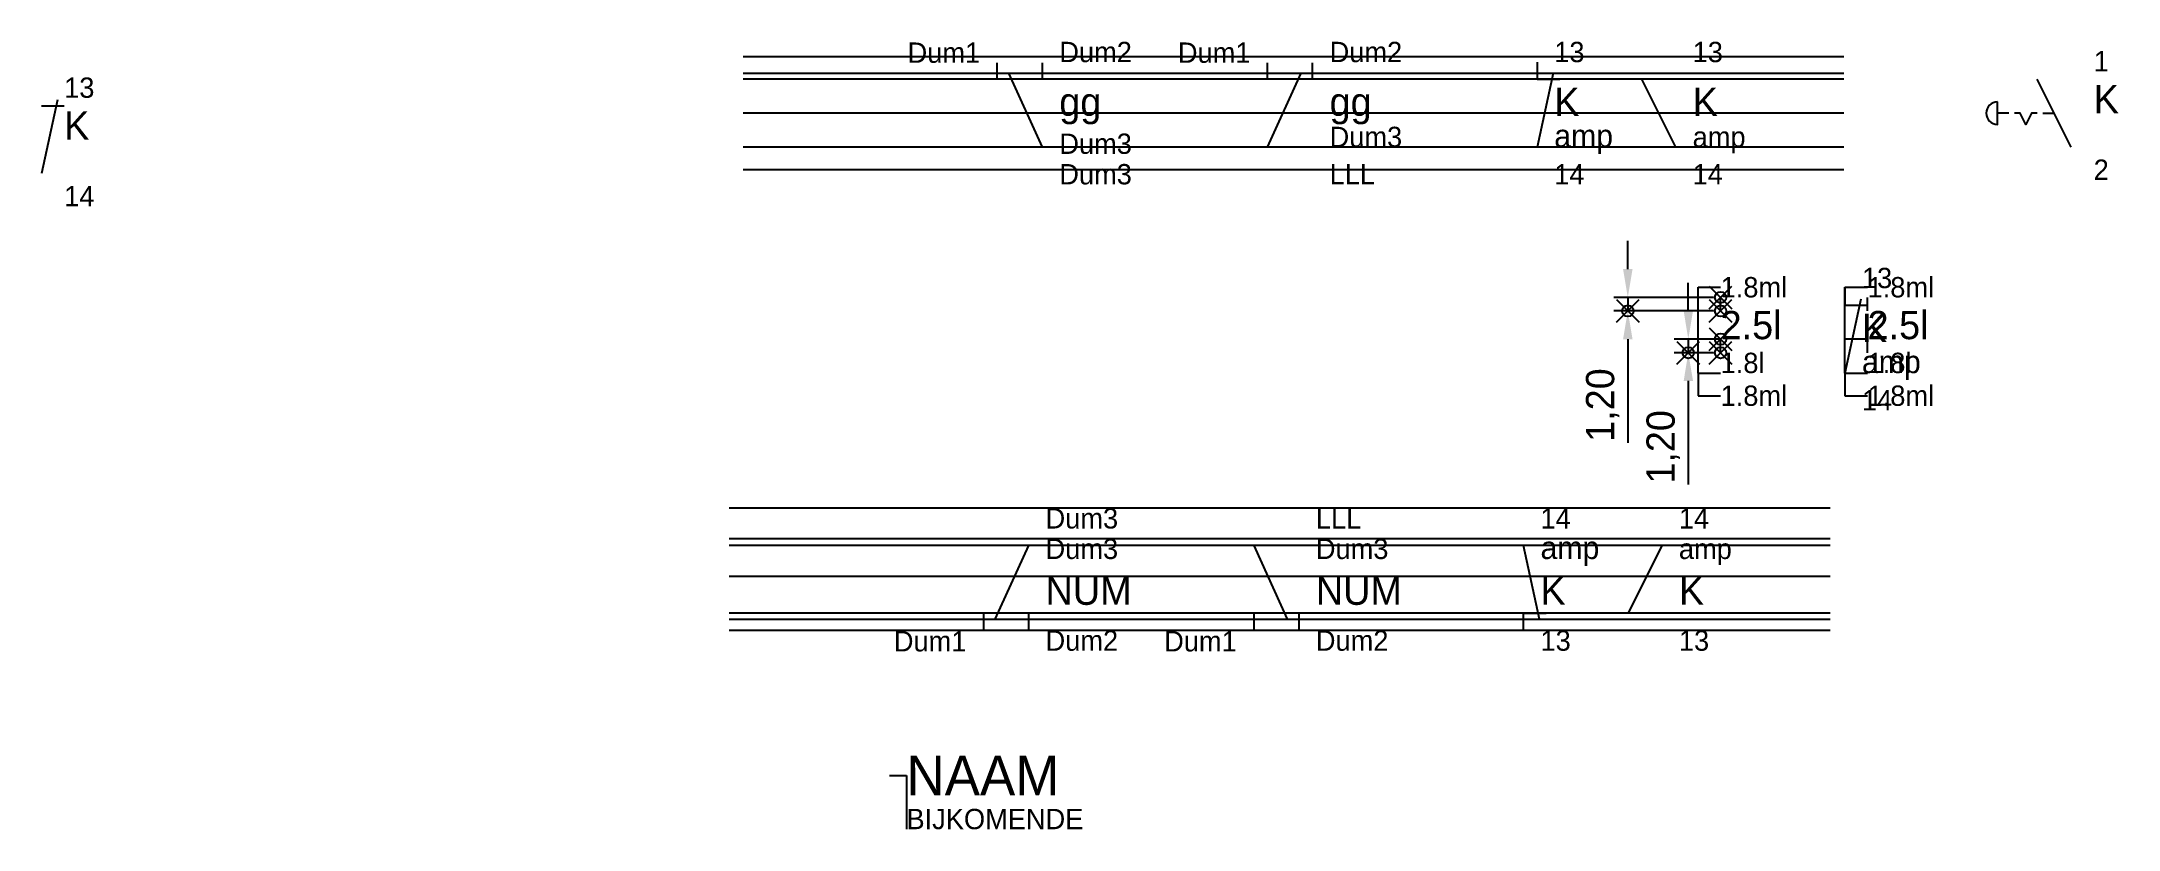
# Model space of a CAD drawing. Header units: millimetres. Extents: x -7152 to 5843, y -5056 to 10205.
# Drawn here: x -199.5 to -15.8, y 707.6 to 777.3 of the extents above; entities that cross this region are included whole.
import ezdxf
from ezdxf.enums import TextEntityAlignment as Align

# ---------------------------------------------------------------- set-up
doc = ezdxf.new("R2010")
doc.units = ezdxf.units.MM
doc.header["$PDMODE"] = 35
doc.header["$PDSIZE"] = 1
doc.styles.add('ISOPLUS', font='isoplus')
doc.styles.get("Standard").update_dxf_attribs({"font": 'isoplus.shx'})
doc.dimstyles.new('ISO-25', dxfattribs={"dimtxt": 2.5, "dimasz": 2.5, "dimexe": 1.25, "dimexo": 0.625, "dimtad": 1, "dimtxsty": 'Standard', "dimcen": 2.5, "dimadec": 0, "dimazin": 0, "dimtfac": 1, "dimtmove": 0, "dimatfit": 3, "dimfxl": 1, "dimarcsym": 0})

msp = doc.modelspace()

# ---------------------------------------------------------------- texts
at = {"color": 1}
for p in [(-116.5, 774.918), (-92.589, 774.918), (-117.715, 722.827), (-93.805, 722.827)]:
    msp.add_text('Dum1', height=1.8, dxfattribs=at).set_placement(p, align=Align.BOTTOM_RIGHT)
for s, p in [('Dum2', (-109.5, 776.418)), ('Dum2', (-85.589, 776.418)), ('Dum3', (-85.589, 768.9)), ('Dum3', (-109.5, 768.3)), ('Dum3', (-109.5, 765.6)), ('LLL', (-85.589, 765.6)), ('14', (-65.718, 765.6)), ('14', (-53.475, 765.6)), ('14', (-38.5, 745.6)), ('Dum3', (-110.715, 735.145)), ('LLL', (-86.805, 735.145)), ('Dum3', (-110.715, 732.445)), ('Dum3', (-86.805, 732.445)), ('Dum2', (-110.715, 724.327)), ('Dum2', (-86.805, 724.327))]:
    msp.add_text(s, height=1.8, dxfattribs=at).set_placement(p, align=Align.MIDDLE_LEFT)
at = {"color": 1, "style": 'ISOPLUS'}
for s, p in [('13', (-65.718, 776.418)), ('amp', (-53.475, 768.9)), ('13', (-38.5, 756.418)), ('amp', (-54.69, 732.445))]:
    msp.add_text(s, height=1.8, dxfattribs=at).set_placement(p, align=Align.MIDDLE_LEFT)
for s, height, p in [('13', 1.8, (-53.475, 775.518)), ('amp', 2, (-65.718, 768)), ('amp', 2, (-38.5, 748))]:
    msp.add_text(s, height=height, dxfattribs=at).set_placement(p)
at = {"color": 2, "style": 'ISOPLUS'}
for s, p in [('gg', (-109.5, 772.004)), ('gg', (-85.589, 772.004)), ('K', (-65.718, 772)), ('K', (-53.475, 772.004)), ('K', (-38.5, 752)), ('NUM', (-110.715, 728.741)), ('NUM', (-86.805, 728.741)), ('K', (-66.933, 728.745)), ('K', (-54.69, 728.741))]:
    msp.add_text(s, height=2.5, dxfattribs=at).set_placement(p, align=Align.MIDDLE_LEFT)
at = {"color": 1}
for p in [(-66.933, 736.045), (-54.69, 736.045)]:
    msp.add_text('14', height=1.8, dxfattribs=at).set_placement(p, align=Align.TOP_LEFT)
at = {"color": 1, "style": 'ISOPLUS'}
for s, height, p in [('amp', 2, (-66.933, 733.545)), ('13', 1.8, (-66.933, 725.227)), ('13', 1.8, (-54.69, 725.227))]:
    msp.add_text(s, height=height, dxfattribs=at).set_placement(p, align=Align.TOP_LEFT)
at = {"color": 2}
msp.add_attdef('NAAM', text='E1', height=3.5, dxfattribs=at).set_placement((-123.018, 712.384), align=Align.MIDDLE_LEFT)
at = {"color": 1}
msp.add_attdef('BIJKOMENDE', text='', height=1.8, dxfattribs=at).set_placement((-123.018, 708.534), align=Align.MIDDLE_LEFT)

# ---------------------------------------------------------------- blocks, each defined once
blk = doc.blocks.new('Slagdrukknop Vergrendeld')
at = {"color": 1}
blk.add_line((-1, 0), (0, 0), dxfattribs=at)
at = {"color": 7}
blk.add_lwpolyline([(-5, 1, 1), (-5, -1)], format="xyb", close=True, dxfattribs=at)
at = {"color": 1}
for points in [[(-4, 0), (-5, 0)], [(-1.5, 0), (-2, 0), (-2.5, -1), (-3, 0), (-3.5, 0)]]:
    blk.add_lwpolyline(points, dxfattribs=at)
blk = doc.blocks.new('*U339')
at = {"color": 0, "linetype": 'Continuous'}
blk.add_line((0, 0), (-3, 6), dxfattribs=at)
at = {"linetype": 'Continuous'}
blk.add_blockref('Slagdrukknop Vergrendeld', (-1.5, 3), dxfattribs=at)
at = {"color": 1, "style": 'ISOPLUS'}
for tag, p in [('KLNR1', (2, 7.6)), ('AMP', (2, 0.9))]:
    blk.add_attdef(tag, text='', height=1.8, dxfattribs=at).set_placement(p, align=Align.MIDDLE_LEFT)
at = {"color": 2, "style": 'ISOPLUS'}
blk.add_attdef('NAAM', text='', height=2.5, dxfattribs=at).set_placement((2, 4.25), align=Align.MIDDLE_LEFT)
at = {"color": 1}
blk.add_attdef('KLNR2', text='', height=1.8, dxfattribs=at).set_placement((2, -2), align=Align.MIDDLE_LEFT)
blk = doc.blocks.new('*U413')
at = {"color": 0, "linetype": 'Continuous', "ltscale": 15}
for points in [[(1.4, 6.53), (0, 0)], [(0, 6), (2, 6)]]:
    blk.add_lwpolyline(points, dxfattribs=at)
at = {"color": 1, "style": 'ISOPLUS'}
blk.add_attdef('KLNR1', text='', height=1.8, dxfattribs=at).set_placement((2, 7.6), align=Align.MIDDLE_LEFT)
at = {"color": 2, "style": 'ISOPLUS'}
blk.add_attdef('NAAM', (2, 3), '', height=2.5, dxfattribs=at)
at = {"color": 1, "style": 'ISOPLUS'}
blk.add_attdef('AMP', (2, 0), '', height=1.8, dxfattribs=at)
at = {"color": 1}
blk.add_attdef('KLNR2', text='', height=1.8, dxfattribs=at).set_placement((2, -2), align=Align.MIDDLE_LEFT)
blk = doc.blocks.new('TeVerwijderenUitlijning')
for p, q in [((0, 7.6), (2, 7.6)), ((0, 0), (0, 7.6)), ((2, 3), (0, 3)), ((0, 0), (2, 0)), ((0, 0), (0, -2)), ((0, -2), (2, -2))]:
    blk.add_line(p, q)
at = {"linetype": 'Continuous'}
for p, q in [((2, 5.5), (2, 6.7)), ((2, 1.8), (2, 3))]:
    blk.add_line(p, q, dxfattribs=at)
for p in [(2, 7.6), (2, -2)]:
    blk.add_text('1.8ml', height=1.8, dxfattribs=at).set_placement(p, align=Align.MIDDLE_LEFT)
for s, height, p in [('2.5l', 2.5, (2, 5.5)), ('1.8l', 1.8, (2, 1.8))]:
    blk.add_text(s, height=height, dxfattribs=at).set_placement(p, align=Align.TOP_LEFT)
blk = doc.blocks.new('*D216')
at = {"color": 0, "linetype": 'Continuous', "lineweight": -2, "transparency": 16777216}
for p, q in [((-59.21, 757.2), (-59.21, 759.7)), ((-51.63, 754.7), (-60.46, 754.7)), ((-51.63, 753.5), (-60.46, 753.5)), ((-59.21, 754.7), (-59.21, 753.5)), ((-59.21, 751), (-59.21, 741.83))]:
    blk.add_line(p, q, dxfattribs=at)
at = {"color": 0, "linetype": 'Continuous', "transparency": 16777216}
for p in [(-59.21, 753.5), (-51, 754.7), (-51, 753.5)]:
    blk.add_point(p, dxfattribs=at)
for points in [[(-59.63, 757.2), (-58.79, 757.2), (-59.21, 754.7)], [(-59.63, 751), (-58.79, 751), (-59.21, 753.5)]]:
    blk.add_solid(points, dxfattribs=at)
at = {"color": 0, "linetype": 'Continuous', "transparency": 16777216, "insert": (-61.43, 745.17), "char_height": 2.5, "attachment_point": 5, "rotation": 90}
blk.add_mtext('1,20', dxfattribs=at)
blk = doc.blocks.new('*D217')
at = {"color": 0, "linetype": 'Continuous', "lineweight": -2, "transparency": 16777216}
for p, q in [((-53.86, 753.5), (-53.86, 756)), ((-51.63, 751), (-55.11, 751)), ((-51.63, 749.8), (-55.11, 749.8)), ((-53.86, 751), (-53.86, 749.8)), ((-53.86, 747.3), (-53.86, 738.13))]:
    blk.add_line(p, q, dxfattribs=at)
at = {"color": 0, "linetype": 'Continuous', "transparency": 16777216}
for p in [(-53.86, 749.8), (-51, 751), (-51, 749.8)]:
    blk.add_point(p, dxfattribs=at)
for points in [[(-54.27, 753.5), (-53.44, 753.5), (-53.86, 751)], [(-54.27, 747.3), (-53.44, 747.3), (-53.86, 749.8)]]:
    blk.add_solid(points, dxfattribs=at)
at = {"color": 0, "linetype": 'Continuous', "transparency": 16777216, "insert": (-56.08, 741.47), "char_height": 2.5, "attachment_point": 5, "rotation": 90}
blk.add_mtext('1,20', dxfattribs=at)

# ---------------------------------------------------------------- dimensions: what is measured, and where the dimension line sits
at = {"linetype": 'Continuous'}
for base, p1, p2, picture, middle in [((-59.209, 753.5), (-51, 754.7), (-51, 753.5), '*D216', (-61.432, 745.167)), ((-53.858, 749.8), (-51, 751), (-51, 749.8), '*D217', (-56.08, 741.467))]:
    dim = msp.add_linear_dim(base=base, p1=p1, p2=p2, angle=90, dimstyle='ISO-25', override={"dimzin": 1}, dxfattribs=at)
    dim.commit()
    dim.dimension.update_dxf_attribs({"geometry": picture, "text_midpoint": middle})

# ---------------------------------------------------------------- linework, layer by layer
at = {"color": 1}
for p, q in [((-40.106, 776), (-137.473, 776)), ((-40.106, 766), (-137.473, 766)), ((-41.321, 736.045), (-138.688, 736.045)), ((-41.321, 725.227), (-138.688, 725.227))]:
    msp.add_line(p, q, dxfattribs=at)
at = {"linetype": 'Continuous', "ltscale": 15}
for p, q in [((-115, 773.998), (-115, 775.47)), ((-87.089, 773.998), (-87.089, 775.47)), ((-111, 768), (-113.977, 774.529)), ((-91.089, 768), (-88.113, 774.529)), ((-112.215, 732.745), (-115.192, 726.216)), ((-92.305, 732.745), (-89.328, 726.216)), ((-116.215, 726.747), (-116.215, 725.275)), ((-88.305, 726.747), (-88.305, 725.275)), ((-124.518, 712.384), (-123.018, 712.384)), ((-123.018, 712.384), (-123.018, 707.634))]:
    msp.add_line(p, q, dxfattribs=at)
at = {"color": 6}
for p, q in [((-137.473, 774.529), (-40.106, 774.529)), ((-40.106, 773.998), (-137.473, 773.998)), ((-40.106, 768), (-137.473, 768)), ((-41.321, 732.745), (-138.688, 732.745)), ((-41.321, 726.747), (-138.688, 726.747)), ((-138.688, 726.216), (-41.321, 726.216))]:
    msp.add_line(p, q, dxfattribs=at)
at = {"linetype": 'Continuous'}
for p, q in [((-54.975, 768), (-57.975, 774)), ((-56.19, 732.745), (-59.19, 726.745))]:
    msp.add_line(p, q, dxfattribs=at)
at = {"color": 2}
for p, q in [((-40.106, 771), (-137.473, 771)), ((-41.321, 729.995), (-138.688, 729.995))]:
    msp.add_line(p, q, dxfattribs=at)
at = {"color": 4}
for p, q in [((-40.106, 768), (-137.473, 768)), ((-41.321, 733.345), (-138.688, 733.345))]:
    msp.add_line(p, q, dxfattribs=at)
for points in [[(-111, 773.998), (-111, 775.47)], [(-91.089, 773.998), (-91.089, 775.47)], [(-112.215, 726.747), (-112.215, 725.275)], [(-92.305, 726.747), (-92.305, 725.275)]]:
    msp.add_lwpolyline(points)
at = {"linetype": 'Continuous', "ltscale": 15}
for points in [[(-67.218, 775.518), (-67.218, 773.998), (-65.22, 773.998)], [(-65.821, 774.529), (-67.218, 768)], [(-40, 755.518), (-40, 753.998), (-38.002, 753.998)], [(-38.603, 754.529), (-40, 748)], [(-67.036, 726.216), (-68.433, 732.745)], [(-68.433, 725.227), (-68.433, 726.747), (-66.435, 726.747)]]:
    msp.add_lwpolyline(points, dxfattribs=at)
at = {"linetype": 'ByBlock', "lineweight": 0}
for points in [[(-113.183, 773.998), (-115, 773.998)], [(-88.906, 773.998), (-87.089, 773.998)], [(-114.399, 726.747), (-116.215, 726.747)], [(-90.121, 726.747), (-88.305, 726.747)]]:
    msp.add_lwpolyline(points, dxfattribs=at)

# ---------------------------------------------------------------- block references
at = {"linetype": 'Continuous', "ltscale": 15}
for name, p, values in [('*U339', (-20, 768), {'NAAM': 'K', 'KLNR1': '1', 'KLNR2': '2'}), ('*U413', (-199.529, 765.661), {'NAAM': 'K', 'KLNR1': '13', 'KLNR2': '14'})]:
    msp.add_blockref(name, p, dxfattribs=at).add_auto_attribs(values)
at = {"linetype": 'Continuous'}
for p in [(-53, 748), (-40, 748)]:
    msp.add_blockref('TeVerwijderenUitlijning', p, dxfattribs=at)

msp.set_redraw_order([(e.dxf.handle, doc.entitydb.next_handle()) for e in msp.query("TEXT MTEXT ATTDEF DIMENSION ARC_DIMENSION")])  # texts and dimensions are drawn at this point

doc.saveas('drawing.dxf')
